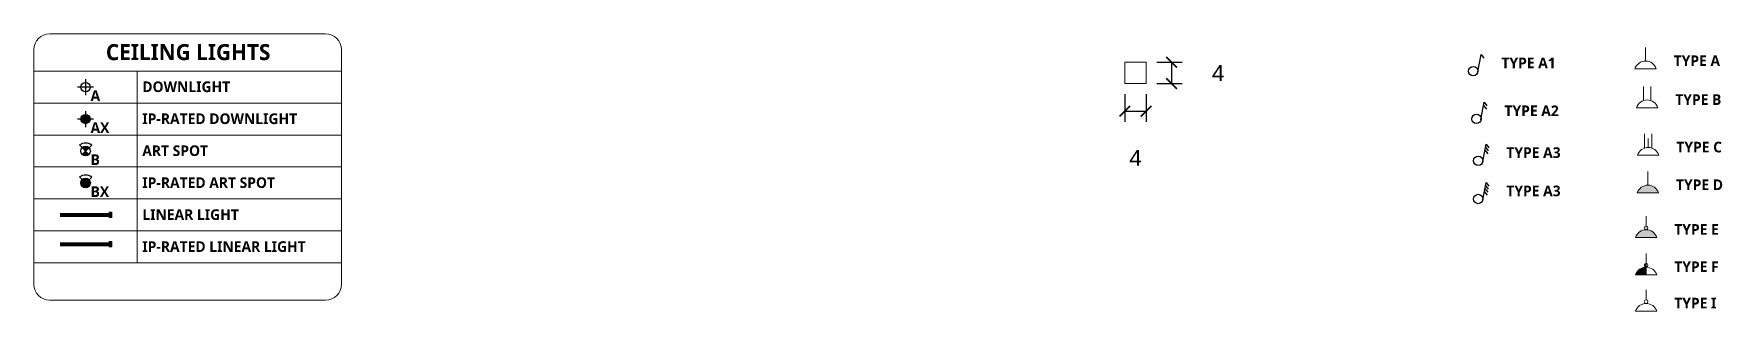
# Model space of a CAD drawing. Header units: millimetres. Extents: x 38267 to 100090, y -15201 to 6358.
# Drawn here: x 39054.1 to 39371.3, y -848.6 to -796.6 of the extents above; entities that cross this region are included whole.
import ezdxf

# ---------------------------------------------------------------- set-up
doc = ezdxf.new("R2010")
doc.units = ezdxf.units.MM
doc.header["$PDMODE"] = 35
doc.linetypes.add('Center 1_4_', pattern=[13.49375, 6.35, -2.38125, 2.38125, -2.38125])
for name, color, linetype, lineweight in [('E-LUM-DIM', 7, 'Center 1_4_', 30), ('E-LUM-DL', 131, 'Continuous', 30), ('E-LUM-GFIT', 252, 'Continuous', 30), ('E-LUM-LL', 175, 'Continuous', 30), ('E-LUM-SP', 143, 'Continuous', 30), ('E-LUM-SWIT', 55, 'Continuous', 30), ('P-BLOCK', 7, 'Continuous', 15)]:
    doc.layers.add(name, color=color, linetype=linetype, lineweight=lineweight)
doc.styles.add('1-1', font='Yu Gothic UI Semibold.ttf', dxfattribs={"height": 1.5})
doc.styles.get("Standard").update_dxf_attribs({"font": 'arial.ttf', "height": 3})
doc.dimstyles.new('1-1', dxfattribs={"dimtxt": 3, "dimasz": 2, "dimexe": 2, "dimexo": 2, "dimgap": 1.5, "dimtad": 1, "dimtih": 1, "dimtoh": 1, "dimdec": 0, "dimzin": 0, "dimdsep": 46, "dimtxsty": 'Standard', "dimblk": 'ARCHTICK', "dimcen": 0, "dimclrd": 256, "dimclre": 256, "dimclrt": 256, "dimadec": 0, "dimazin": 0, "dimtfac": 1, "dimtdec": 0, "dimtofl": 0, "dimtmove": 2, "dimatfit": 2, "dimfxl": 1, "dimtolj": 1, "dimtzin": 0, "dimlwd": -1, "dimlwe": -1, "dimarcsym": 0})

msp = doc.modelspace()

# ---------------------------------------------------------------- texts
at = {"layer": 'E-LUM-DL', "color": 7, "lineweight": 0, "char_height": 2, "attachment_point": 1, "style": '1-1'}
for s, insert in [('A', (39064.78, -807.21)), ('{\\fYu Gothic UI Semibold|b1|i0|c128|p34;A}X', (39064.78, -813.21))]:
    msp.add_mtext_dynamic_manual_height_columns(s, width=41.1217, gutter_width=597.4, heights=[0], dxfattribs=dict(at, insert=insert))
at = {"layer": 'E-LUM-SP', "color": 7, "lineweight": 0, "char_height": 2, "attachment_point": 1, "style": '1-1'}
for s, insert in [('B', (39064.78, -819.21)), ('{\\fYu Gothic UI Semibold|b1|i0|c128|p34;B}X', (39064.78, -825.21))]:
    msp.add_mtext_dynamic_manual_height_columns(s, width=41.1217, gutter_width=597.4, heights=[0], dxfattribs=dict(at, insert=insert))
at = {"layer": 'P-BLOCK', "color": 7, "lineweight": 0, "transparency": 33554687, "insert": (39067.66, -798.52), "char_height": 3, "attachment_point": 1, "style": '1-1'}
msp.add_mtext_dynamic_manual_height_columns('CEILING LIGHTS', width=30.813, gutter_width=597.4, heights=[0], dxfattribs=at)
at = {"layer": 'P-BLOCK', "color": 7, "lineweight": 0, "char_height": 2, "attachment_point": 1, "style": '1-1'}
for s, insert in [('{\\fYu Gothic UI Semibold|b1|i0|c128|p34;TYPE A}1', (39329.84, -801.04)), ('{\\fYu Gothic UI Semibold|b1|i0|c128|p34;TYPE A}', (39362.2, -800.63)), ('{\\fYu Gothic UI Semibold|b1|i0|c128|p34;DOWNLIGHT}', (39074.5, -805.52)), ('{\\fYu Gothic UI Semibold|b1|i0|c128|p34;TYPE }B', (39362.49, -807.93)), ('IP-RATED {\\fYu Gothic UI Semibold|b1|i0|c128|p34;DOWNLIGHT}', (39074.5, -811.52)), ('{\\fYu Gothic UI Semibold|b1|i0|c128|p34;TYPE A}2', (39330.41, -810.03)), ('ART SPOT', (39074.5, -817.52)), ('{\\fYu Gothic UI Semibold|b1|i0|c128|p34;TYPE A}3', (39330.76, -817.88)), ('{\\fYu Gothic UI Semibold|b1|i0|c128|p34;TYPE }C', (39362.7, -816.84)), ('IP-RATED {\\fYu Gothic UI Semibold|b1|i0|c128|p34;ART SPOT}', (39074.5, -823.52)), ('{\\fYu Gothic UI Semibold|b1|i0|c128|p34;TYPE }D', (39362.63, -823.91)), ('{\\fYu Gothic UI Semibold|b1|i0|c128|p34;TYPE A}3', (39330.76, -825.07)), ('LINEAR LIGHT', (39074.5, -829.52)), ('{\\fYu Gothic UI Semibold|b1|i0|c128|p34;TYPE }E', (39362.3, -832.29)), ('IP-RATED LINEAR LIGHT', (39074.5, -835.52)), ('{\\fYu Gothic UI Semibold|b1|i0|c128|p34;TYPE }F', (39362.3, -839.29)), ('{\\fYu Gothic UI Semibold|b1|i0|c128|p34;TYPE }I', (39362.3, -846.12))]:
    msp.add_mtext_dynamic_manual_height_columns(s, width=41.1217, gutter_width=597.4, heights=[0], dxfattribs=dict(at, insert=insert))

# ---------------------------------------------------------------- blocks, each defined once
blk = doc.blocks.new('_ArchTick')
at = {"color": 0, "linetype": 'ByBlock', "const_width": 0.15}
blk.add_lwpolyline([(-0.5, -0.5), (0.5, 0.5)], dxfattribs=at)
blk = doc.blocks.new('*D18')
at = {"layer": 'Defpoints', "color": 0, "ltscale": 10, "transparency": 16777216}
for p in [(39259.09, -805.93), (39263.09, -805.93), (39263.09, -811.11)]:
    blk.add_point(p, dxfattribs=at)
at = {"layer": 'E-LUM-DIM', "ltscale": 10, "transparency": 16777216}
for p, q in [((39259.09, -807.93), (39259.09, -813.11)), ((39263.09, -807.93), (39263.09, -813.11)), ((39259.09, -811.11), (39263.09, -811.11))]:
    blk.add_line(p, q, dxfattribs=at)
at = {"layer": 'E-LUM-DIM', "ltscale": 10, "transparency": 16777216, "xscale": 2, "yscale": 2, "zscale": 2, "rotation": 180}
blk.add_blockref('_ArchTick', (39259.09, -811.11), dxfattribs=at)
at = {"layer": 'E-LUM-DIM', "ltscale": 10, "transparency": 16777216, "xscale": 2, "yscale": 2, "zscale": 2}
blk.add_blockref('_ArchTick', (39263.09, -811.11), dxfattribs=at)
at = {"layer": 'E-LUM-DIM', "lineweight": 0, "ltscale": 10, "transparency": 16777216, "insert": (39261.09, -819.86), "char_height": 3, "attachment_point": 5}
blk.add_mtext('\\A1;4', dxfattribs=at)
blk = doc.blocks.new('*D8')
at = {"layer": 'Defpoints', "color": 0, "ltscale": 10, "transparency": 16777216}
for p in [(39263.09, -801.93), (39263.09, -805.93), (39267.86, -805.93)]:
    blk.add_point(p, dxfattribs=at)
at = {"layer": 'E-LUM-DIM', "ltscale": 10, "transparency": 16777216}
for p, q in [((39265.09, -801.93), (39269.86, -801.93)), ((39267.86, -801.93), (39267.86, -805.93)), ((39265.09, -805.93), (39269.86, -805.93))]:
    blk.add_line(p, q, dxfattribs=at)
at = {"layer": 'E-LUM-DIM', "ltscale": 10, "transparency": 16777216, "xscale": 2, "yscale": 2, "zscale": 2}
for p, rotation in [((39267.86, -801.93), 90), ((39267.86, -805.93), 270)]:
    blk.add_blockref('_ArchTick', p, dxfattribs=dict(at, rotation=rotation))
at = {"layer": 'E-LUM-DIM', "lineweight": 0, "ltscale": 10, "transparency": 16777216, "insert": (39276.61, -803.93), "char_height": 3, "attachment_point": 5}
blk.add_mtext('\\A1;4', dxfattribs=at)
blk = doc.blocks.new('A')
at = {"layer": 'E-LUM-DL', "lineweight": 30}
for p, q in [((1.5, 0), (-1.5, 0)), ((0, 1.5), (0, -1.5))]:
    blk.add_line(p, q, dxfattribs=at)
blk.add_circle((0, 0), 0.869, dxfattribs=at)
at = {"layer": 'E-LUM-GFIT', "lineweight": 0}
blk.add_circle((0, 0), 0.869, dxfattribs=at)
blk = doc.blocks.new('AX')
at = {"layer": 'E-LUM-DL', "lineweight": 0, "ltscale": 100}
h = blk.add_hatch(color=256, dxfattribs=at)
h.dxf.hatch_style = 1
edge = h.paths.add_edge_path()
edge.add_arc((0, 0), 0.869, 0, 360)
at = {"layer": 'E-LUM-DL', "lineweight": 30}
for p, q in [((1.5, 0), (-1.5, 0)), ((0, 1.5), (0, -1.5))]:
    blk.add_line(p, q, dxfattribs=at)
blk.add_circle((0, 0), 0.869, dxfattribs=at)
at = {"layer": 'E-LUM-GFIT', "lineweight": 0}
blk.add_circle((0, 0), 0.869, dxfattribs=at)
blk = doc.blocks.new('B')
at = {"layer": 'E-LUM-SP', "lineweight": 30}
h = blk.add_hatch(color=256, dxfattribs=at)
h.dxf.hatch_style = 1
h.paths.add_polyline_path([(0.63, -0.65), (0, 0), (-0.65, -0.63, 0.414006)])
h.paths.add_polyline_path([(0.65, 0.63, 0.414006), (-0.63, 0.65), (0, 0)])
at = {"layer": 'E-LUM-GFIT', "lineweight": 30}
blk.add_circle((0, 0), 0.902, dxfattribs=at)
at = {"layer": 'E-LUM-SP', "lineweight": 30}
for p, q in [((-1.12, 1.15), (0.63, -0.65)), ((-0.65, -0.63), (1.15, 1.12))]:
    blk.add_line(p, q, dxfattribs=at)
blk.add_circle((0, 0), 0.902, dxfattribs=at)
blk.add_arc((-0.01, -0.57), 2.05, 55.5571, 122.7584, dxfattribs=at)
blk = doc.blocks.new('BX')
at = {"layer": 'E-LUM-SP', "lineweight": 30, "ltscale": 10}
h = blk.add_hatch(color=256, dxfattribs=at)
h.dxf.hatch_style = 1
h.paths.add_polyline_path([(0, 0), (-0.63, 0.65, 0.202824), (-0.9, 0, 0.19519), (-0.65, -0.63)])
h.paths.add_polyline_path([(0, 0), (0.63, -0.65, 0.202824), (0.9, 0, 0.19519), (0.65, 0.63)])
at = {"layer": 'E-LUM-SP', "lineweight": 30}
h = blk.add_hatch(color=256, dxfattribs=at)
h.dxf.hatch_style = 1
h.paths.add_polyline_path([(0.63, -0.65), (0, 0), (-0.65, -0.63, 0.414006)])
h.paths.add_polyline_path([(0.65, 0.63, 0.414006), (-0.63, 0.65), (0, 0)])
at = {"layer": 'E-LUM-GFIT', "lineweight": 30}
blk.add_circle((0, 0), 0.902, dxfattribs=at)
at = {"layer": 'E-LUM-SP', "lineweight": 30}
for p, q in [((-1.12, 1.15), (0.63, -0.65)), ((-0.65, -0.63), (1.15, 1.12))]:
    blk.add_line(p, q, dxfattribs=at)
blk.add_circle((0, 0), 0.902, dxfattribs=at)
blk.add_arc((-0.01, -0.57), 2.05, 55.5571, 122.7584, dxfattribs=at)
blk = doc.blocks.new('C')
at = {"layer": 'E-LUM-LL', "lineweight": 0, "ltscale": 100}
for p, q in [((-0.35, 0.37), (-0.35, 0.5)), ((-0.35, 0.5), (0.15, 0.5)), ((0, 0.37), (-0.35, 0.37)), ((0, -0.37), (0, 0.37)), ((0.15, 0.5), (0.15, -0.5)), ((-0.35, -0.37), (-0.35, -0.5)), ((-0.35, -0.37), (0, -0.37)), ((-0.35, -0.5), (0.15, -0.5))]:
    blk.add_line(p, q, dxfattribs=at)
blk = doc.blocks.new('CX')
at = {"layer": 'E-LUM-LL', "lineweight": 0, "ltscale": 100}
for p, q in [((-0.35, 0.37), (-0.35, 0.5)), ((-0.35, 0.5), (0.15, 0.5)), ((0, 0.37), (-0.35, 0.37)), ((0, -0.37), (0, 0.37)), ((0.15, 0.5), (0.15, -0.5)), ((-0.35, -0.37), (-0.35, -0.5)), ((-0.35, -0.37), (0, -0.37)), ((-0.35, -0.5), (0.15, -0.5))]:
    blk.add_line(p, q, dxfattribs=at)

# ---------------------------------------------------------------- dimensions: what is measured, and where the dimension line sits
at = {"layer": 'E-LUM-DIM', "lineweight": 0, "ltscale": 10}
dim = msp.add_linear_dim(base=(39267.86, -805.93), p1=(39263.09, -801.93), p2=(39263.09, -805.93), angle=90, dimstyle='1-1', dxfattribs=at)
dim.commit()
dim.dimension.update_dxf_attribs({"geometry": '*D8', "text_midpoint": (39276.61, -803.93)})
dim = msp.add_linear_dim(base=(39263.09, -811.11), p1=(39259.09, -805.93), p2=(39263.09, -805.93), dimstyle='1-1', override={"dimscale": 1, "dimtix": 0, "dimtofl": 0, "dimtmove": 2, "dimatfit": 2}, dxfattribs=at)
dim.commit()
dim.dimension.update_dxf_attribs({"geometry": '*D18', "text_midpoint": (39261.09, -819.86)})

# ---------------------------------------------------------------- hatches: boundary and pattern name
at = {"layer": 'E-LUM-SWIT', "linetype": 'ByBlock', "lineweight": 0, "ltscale": 10}
h = msp.add_hatch(color=256, dxfattribs=at)
h.dxf.hatch_style = 1
h.paths.add_polyline_path([(39355.35, -826.44), (39359.35, -826.44, 0.727447)])
h = msp.add_hatch(color=256, dxfattribs=at)
h.dxf.hatch_style = 1
h.paths.add_polyline_path([(39356.67, -833.01, 1), (39357.36, -833.01, 1)])
h.paths.add_polyline_path([(39355.02, -834.81), (39359.02, -834.81, 0.727447)])
h = msp.add_hatch(color=256, dxfattribs=at)
h.dxf.hatch_style = 1
h.paths.add_polyline_path([(39357.02, -839.67, 0.414214), (39356.67, -840.02, 0.414214), (39357.02, -840.36)])
h.paths.add_polyline_path([(39357.02, -840.36, 0.325247), (39355.02, -841.82), (39357.02, -841.82)])

# ---------------------------------------------------------------- linework, layer by layer
at = {"layer": 'E-LUM-LL', "linetype": 'ByBlock', "lineweight": 0, "ltscale": 10, "const_width": 0.748}
for points in [[(39068.63, -830.58), (39059.05, -830.58)], [(39068.63, -836.08), (39059.05, -836.08)]]:
    msp.add_lwpolyline(points, dxfattribs=at)
at = {"layer": 'E-LUM-SWIT', "linetype": 'ByBlock', "lineweight": 0, "ltscale": 10}
for p, q in [((39356.92, -801.7), (39356.92, -799.16)), ((39354.92, -803.16), (39358.92, -803.16)), ((39356.54, -809.11), (39356.54, -806.45)), ((39357.88, -809.11), (39357.88, -806.45)), ((39355.21, -810.45), (39359.21, -810.45)), ((39356.74, -818.02), (39356.74, -815.37)), ((39357.41, -817.91), (39357.41, -816.26)), ((39358.09, -818.02), (39358.09, -815.37)), ((39355.41, -819.37), (39359.41, -819.37)), ((39357.35, -824.98), (39357.35, -822.44)), ((39355.35, -826.44), (39359.35, -826.44)), ((39357.02, -832.66), (39357.02, -830.81)), ((39355.02, -834.81), (39359.02, -834.81)), ((39357.02, -841.82), (39357.02, -837.82)), ((39355.02, -841.82), (39359.02, -841.82)), ((39357.02, -846.5), (39357.02, -844.65)), ((39355.02, -848.65), (39359.02, -848.65))]:
    msp.add_line(p, q, dxfattribs=at)
at = {"layer": 'E-LUM-SWIT', "linetype": 'ByBlock', "lineweight": 30, "ltscale": 10}
for p, q in [((39325.41, -803.75), (39326.01, -800.45)), ((39326.01, -800.45), (39326.54, -801.14)), ((39325.99, -812.74), (39326.59, -809.44)), ((39326.48, -810.01), (39327.01, -810.7)), ((39326.59, -809.44), (39327.11, -810.13)), ((39326.33, -820.58), (39326.94, -817.28)), ((39326.83, -817.85), (39327.36, -818.54)), ((39326.94, -817.28), (39327.46, -817.97)), ((39326.73, -818.42), (39327.25, -819.11)), ((39326.33, -827.77), (39326.94, -824.47)), ((39326.94, -824.47), (39327.46, -825.17)), ((39326.62, -826.18), (39327.15, -826.87)), ((39326.73, -825.61), (39327.25, -826.3)), ((39326.83, -825.04), (39327.36, -825.73))]:
    msp.add_line(p, q, dxfattribs=at)
for centre in [(39324.55, -803.57), (39325.13, -812.56), (39325.47, -820.4), (39325.47, -827.59)]:
    msp.add_circle(centre, 0.879, dxfattribs=at)
at = {"layer": 'E-LUM-SWIT', "linetype": 'ByBlock', "lineweight": 0, "ltscale": 10}
for centre in [(39357.02, -833.01), (39357.02, -840.02), (39357.02, -846.84)]:
    msp.add_circle(centre, 0.347, dxfattribs=at)
for centre in [(39356.92, -803.8), (39357.21, -811.1), (39357.41, -820.02), (39357.35, -827.08), (39357.02, -835.46), (39357.02, -842.47), (39357.02, -849.29)]:
    msp.add_arc(centre, 2.1, 17.9322, 162.0678, dxfattribs=at)
at = {"layer": 'P-BLOCK', "lineweight": 0}
msp.add_line((39108.93, -796.58), (39057.11, -796.58), dxfattribs=at)
at = {"layer": 'P-BLOCK', "lineweight": 0, "transparency": 33554687}
for p, q in [((39054.11, -799.58), (39054.11, -843.58)), ((39111.93, -799.58), (39111.93, -843.58))]:
    msp.add_line(p, q, dxfattribs=at)
at = {"layer": 'P-BLOCK', "lineweight": 0, "ltscale": 100, "transparency": 33554687}
for p, q in [((39054.11, -803.58), (39111.93, -803.58)), ((39073.56, -803.58), (39073.56, -839.58)), ((39054.11, -809.58), (39111.93, -809.58)), ((39054.11, -815.58), (39111.93, -815.58)), ((39054.11, -821.58), (39111.93, -821.58)), ((39054.11, -827.58), (39111.93, -827.58)), ((39054.11, -833.58), (39111.93, -833.58)), ((39054.11, -839.58), (39111.93, -839.58)), ((39057.11, -846.58), (39108.93, -846.58))]:
    msp.add_line(p, q, dxfattribs=at)
at = {"layer": 'P-BLOCK', "lineweight": 0, "ltscale": 10}
msp.add_lwpolyline([(39259.09, -801.93), (39263.09, -801.93), (39263.09, -805.93), (39259.09, -805.93)], close=True, dxfattribs=at)
at = {"layer": 'P-BLOCK', "lineweight": 0, "transparency": 33554687}
for centre, start, end in [((39057.11, -799.58), 90, 180), ((39108.93, -799.58), 0, 90), ((39057.11, -843.58), 180, 270), ((39108.93, -843.58), 270, 0)]:
    msp.add_arc(centre, 3, start, end, dxfattribs=at)

# ---------------------------------------------------------------- block references
at = {"layer": 'E-LUM-DL', "linetype": 'ByBlock', "lineweight": 0, "ltscale": 10}
for name, p in [('A', (39063.84, -806.58)), ('AX', (39063.84, -812.58))]:
    msp.add_blockref(name, p, dxfattribs=at)
at = {"layer": 'E-LUM-LL', "linetype": 'ByBlock', "lineweight": 0, "ltscale": 10}
for name, p in [('C', (39068.63, -830.58)), ('CX', (39068.63, -836.08))]:
    msp.add_blockref(name, p, dxfattribs=at)
at = {"layer": 'E-LUM-SP', "linetype": 'ByBlock', "lineweight": 0, "ltscale": 10}
for name, p in [('B', (39063.84, -818.58)), ('BX', (39063.84, -824.58))]:
    msp.add_blockref(name, p, dxfattribs=at)

msp.set_redraw_order([(e.dxf.handle, doc.entitydb.next_handle()) for e in msp.query("TEXT MTEXT ATTDEF DIMENSION ARC_DIMENSION")])  # texts and dimensions are drawn at this point

doc.saveas('drawing.dxf')
